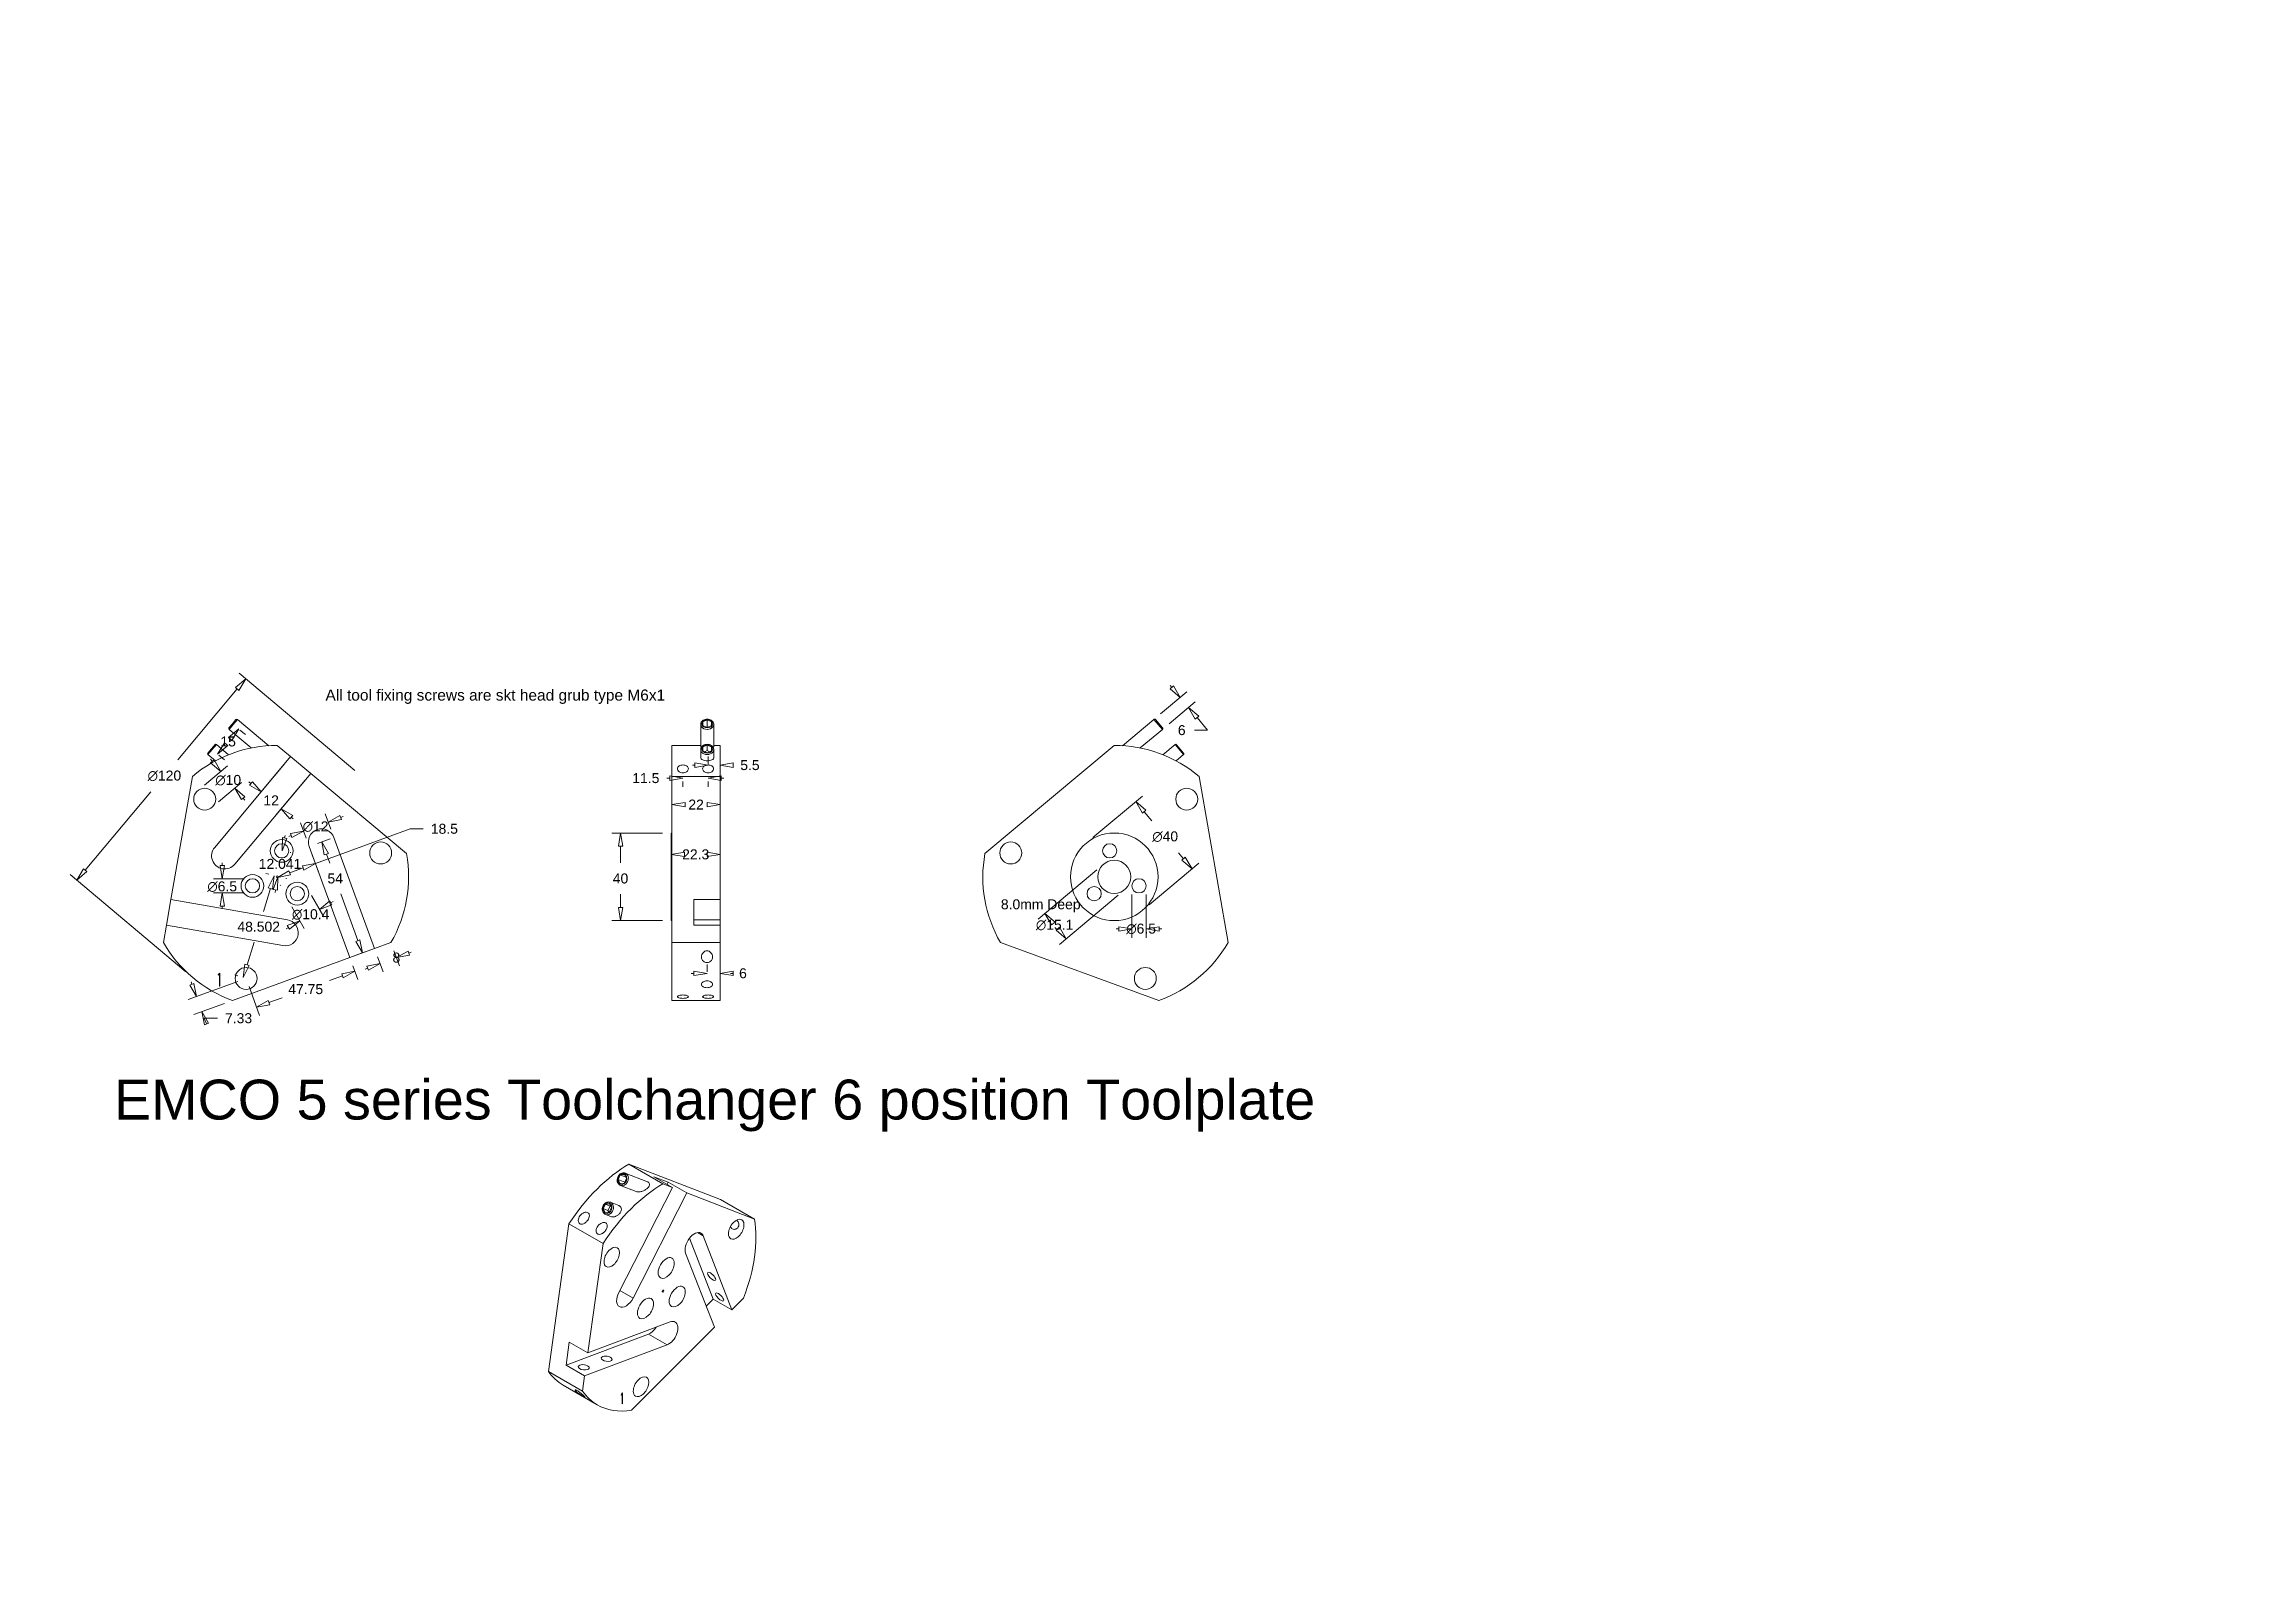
# Model space of a CAD drawing. Header units: millimetres. Extents: x 0 to 504, y 0 to 347.
import ezdxf

# ---------------------------------------------------------------- set-up
doc = ezdxf.new("R2010")
doc.units = ezdxf.units.MM
for name, color, linetype, lineweight in [('CONTINUOUS', 7, 'Continuous', 0), ('DIMENSIONS', 7, 'Continuous', 0), ('TANGENT EDGES', 7, 'Continuous', 0), ('VISIBLE', 7, 'Continuous', 0)]:
    doc.layers.add(name, color=color, linetype=linetype, lineweight=lineweight)
doc.styles.get("Standard").update_dxf_attribs({"font": 'txt', "height": 0.125})
doc.dimstyles.new('ISO-25', dxfattribs={"dimtxt": 2.5, "dimasz": 2.5, "dimexe": 1.25, "dimexo": 0.625, "dimtad": 1, "dimtxsty": 'Standard', "dimcen": 2.5, "dimadec": 0, "dimazin": 0, "dimtfac": 1, "dimtmove": 0, "dimatfit": 3, "dimfxl": 1, "dimarcsym": 0})

msp = doc.modelspace()

# ---------------------------------------------------------------- texts
at = {"layer": 'CONTINUOUS', "attachment_point": 1}
for s, insert, char_height in [('{\\fArial|b0|i0|c0|p0;\\C7;All tool fixing screws are skt head grub type M6x1}{\\fArial|b0|i0|c0|p0;\\C7;\\H0.9x;}', (64.2179, 199.3632), 2.5282407), ('{\\fArial|b0|i0|c0|p0;\\C7;8.0mm Deep}{\\fArial|b0|i0|c0|p0;\\C7;}', (218.372, 151.4739), 2.275417), ('{\\fArial|b0|i0|c0|p0;\\C7;EMCO 5 series Toolchanger 6 position Toolplate}{\\fArial|b0|i0|c0|p0;\\C7;\\H0.25x;}', (15.9469, 110.3077), 9.1016667)]:
    msp.add_mtext(s, dxfattribs=dict(at, insert=insert, char_height=char_height))

# ---------------------------------------------------------------- blocks, each defined once
blk = doc.blocks.new('D1')
at = {"layer": 'DIMENSIONS'}
for p, q in [((70.94, 180.87), (44.48, 203.07)), ((44.08, 199.49), (30.5, 183.29)), ((9.37, 158.12), (24.37, 176)), ((32.37, 134.91), (5.91, 157.11))]:
    blk.add_line(p, q, dxfattribs=at)
for points in [[(46.01, 201.78), (44.47, 199.16), (43.7, 199.81), (46.01, 201.78)], [(7.45, 155.82), (8.99, 158.44), (9.76, 157.8), (7.45, 155.82)]]:
    blk.add_lwpolyline(points, dxfattribs=at)
at = {"layer": 'DIMENSIONS', "insert": (27.44, 179.65), "char_height": 2.2754, "attachment_point": 5}
for s in ['{\\fAlibre Symbols|b0|i0|c0|p0;n}{\\fArial|b0|i0|c0|p0;120}{\\fMS Shell Dlg|b0|i0|c0|p0;\\H0.9444444x;}', '{\\fArial|b0|i0|c0|p0;}', '{\\fArial|b0|i0|c0|p0;}']:
    blk.add_mtext(s, dxfattribs=at)
blk = doc.blocks.new('D2')
at = {"layer": 'DIMENSIONS'}
for p, q in [((36.57, 177.54), (41.84, 181.96)), ((38.38, 182.98), (38, 183.44)), ((39.79, 173.71), (45.06, 178.13)), ((45.45, 174.55), (45.84, 174.09))]:
    blk.add_line(p, q, dxfattribs=at)
for points in [[(40.31, 180.68), (38, 182.66), (38.77, 183.3), (40.31, 180.68)], [(43.52, 176.85), (45.84, 174.87), (45.07, 174.23), (43.52, 176.85)]]:
    blk.add_lwpolyline(points, dxfattribs=at)
at = {"layer": 'DIMENSIONS', "insert": (42.01, 178.65), "char_height": 2.2754, "attachment_point": 5}
for s in ['{\\fAlibre Symbols|b0|i0|c0|p0;n}{\\fArial|b0|i0|c0|p0;10}{\\fMS Shell Dlg|b0|i0|c0|p0;\\H0.9444444x;}', '{\\fArial|b0|i0|c0|p0;}', '{\\fArial|b0|i0|c0|p0;}']:
    blk.add_mtext(s, dxfattribs=at)
blk = doc.blocks.new('D3')
at = {"layer": 'DIMENSIONS'}
for p, q in [((54.96, 182.51), (48.22, 174.45)), ((47.21, 177.91), (46.75, 178.29)), ((59.57, 178.66), (52.82, 170.6)), ((56.41, 170.21), (56.87, 169.82))]:
    blk.add_line(p, q, dxfattribs=at)
for points in [[(49.51, 175.98), (46.88, 177.53), (47.53, 178.29), (49.51, 175.98)], [(54.11, 172.13), (56.73, 170.59), (56.09, 169.83), (54.11, 172.13)]]:
    blk.add_lwpolyline(points, dxfattribs=at)
at = {"layer": 'DIMENSIONS', "insert": (51.81, 174.06), "char_height": 2.2754, "attachment_point": 5}
for s in ['{\\fArial|b0|i0|c0|p0;12}{\\fMS Shell Dlg|b0|i0|c0|p0;\\H0.9444444x;}', '{\\fArial|b0|i0|c0|p0;}', '{\\fArial|b0|i0|c0|p0;}']:
    blk.add_mtext(s, dxfattribs=at)
blk = doc.blocks.new('D4')
at = {"layer": 'DIMENSIONS'}
for p, q in [((54.88, 165.47), (54.98, 166.06)), ((56.19, 162.19), (56.33, 162.17)), ((55.15, 156.26), (55.29, 156.24)), ((52.8, 153.63), (52.7, 153.04))]:
    blk.add_line(p, q, dxfattribs=at)
for points in [[(54.36, 162.51), (54.38, 165.55), (55.37, 165.38), (54.36, 162.51)], [(53.32, 156.58), (53.29, 153.54), (52.31, 153.71), (53.32, 156.58)]]:
    blk.add_lwpolyline(points, dxfattribs=at)
at = {"layer": 'DIMENSIONS', "insert": (53.84, 159.55), "char_height": 2.2754, "attachment_point": 5}
for s in ['{\\fArial|b0|i0|c0|p0;12.041}{\\fMS Shell Dlg|b0|i0|c0|p0;\\H0.9444444x;}', '{\\fArial|b0|i0|c0|p0;}', '{\\fArial|b0|i0|c0|p0;}']:
    blk.add_mtext(s, dxfattribs=at)
blk = doc.blocks.new('D5')
at = {"layer": 'DIMENSIONS'}
for p, q in [((70.46, 136.29), (71.6, 133.17)), ((46.78, 131.54), (49.18, 124.97)), ((68.1, 134.02), (65.11, 132.93)), ((51.31, 127.88), (54.3, 128.97))]:
    blk.add_line(p, q, dxfattribs=at)
for points in [[(70.92, 135.05), (68.27, 133.55), (67.93, 134.49), (70.92, 135.05)], [(48.49, 126.85), (51.14, 128.35), (51.48, 127.41), (48.49, 126.85)]]:
    blk.add_lwpolyline(points, dxfattribs=at)
at = {"layer": 'DIMENSIONS', "insert": (59.7, 130.95), "char_height": 2.2754, "attachment_point": 5}
for s in ['{\\fArial|b0|i0|c0|p0;47.75}{\\fMS Shell Dlg|b0|i0|c0|p0;\\H0.9444444x;}', '{\\fArial|b0|i0|c0|p0;}', '{\\fArial|b0|i0|c0|p0;}']:
    blk.add_mtext(s, dxfattribs=at)
blk = doc.blocks.new('D6')
at = {"layer": 'DIMENSIONS'}
for p, q in [((44.21, 132.73), (32.87, 128.58)), ((33.72, 132.09), (33.52, 132.65)), ((41.13, 127.7), (34.13, 125.14)), ((36.56, 124.32), (39.56, 124.32)), ((37.04, 123.01), (36.56, 124.32))]:
    blk.add_line(p, q, dxfattribs=at)
for points in [[(34.75, 129.27), (33.25, 131.91), (34.19, 132.26), (34.75, 129.27)], [(36.01, 125.83), (37.51, 123.18), (36.57, 122.84), (36.01, 125.83)]]:
    blk.add_lwpolyline(points, dxfattribs=at)
at = {"layer": 'DIMENSIONS', "insert": (44.38, 124.32), "char_height": 2.2754, "attachment_point": 5}
for s in ['{\\fArial|b0|i0|c0|p0;7.33}{\\fMS Shell Dlg|b0|i0|c0|p0;\\H0.9444444x;}', '{\\fArial|b0|i0|c0|p0;}', '{\\fArial|b0|i0|c0|p0;}']:
    blk.add_mtext(s, dxfattribs=at)
blk = doc.blocks.new('D7')
at = {"layer": 'DIMENSIONS'}
for p, q in [((76.1, 138.35), (77.35, 134.91)), ((79.85, 139.73), (81.11, 136.29)), ((83.24, 139.2), (83.8, 139.4)), ((73.85, 135.76), (73.28, 135.56))]:
    blk.add_line(p, q, dxfattribs=at)
for points in [[(76.67, 136.79), (74.02, 135.29), (73.68, 136.23), (76.67, 136.79)], [(80.42, 138.17), (83.07, 139.67), (83.41, 138.73), (80.42, 138.17)]]:
    blk.add_lwpolyline(points, dxfattribs=at)
at = {"layer": 'DIMENSIONS', "insert": (80.39, 138.15), "char_height": 2.2754, "attachment_point": 5}
for s in ['{\\fArial|b0|i0|c0|p0;8}{\\fMS Shell Dlg|b0|i0|c0|p0;\\H0.9444444x;}', '{\\fArial|b0|i0|c0|p0;}', '{\\fArial|b0|i0|c0|p0;}']:
    blk.add_mtext(s, dxfattribs=at)
blk = doc.blocks.new('D8')
at = {"layer": 'DIMENSIONS'}
for p, q in [((59.82, 165.41), (58.53, 168.94)), ((65.45, 167.46), (64.17, 170.99)), ((67.67, 170.14), (68.24, 170.35)), ((56.4, 166.04), (55.83, 165.83))]:
    blk.add_line(p, q, dxfattribs=at)
for points in [[(59.22, 167.06), (56.57, 165.57), (56.23, 166.51), (59.22, 167.06)], [(64.85, 169.12), (67.5, 170.61), (67.84, 169.67), (64.85, 169.12)]]:
    blk.add_lwpolyline(points, dxfattribs=at)
at = {"layer": 'DIMENSIONS', "insert": (61.95, 168.06), "char_height": 2.2754, "attachment_point": 5}
for s in ['{\\fAlibre Symbols|b0|i0|c0|p0;n}{\\fArial|b0|i0|c0|p0;12}{\\fMS Shell Dlg|b0|i0|c0|p0;\\H0.9444444x;}', '{\\fArial|b0|i0|c0|p0;}', '{\\fArial|b0|i0|c0|p0;}']:
    blk.add_mtext(s, dxfattribs=at)
blk = doc.blocks.new('D9')
at = {"layer": 'DIMENSIONS'}
for p, q in [((62.38, 164.22), (65.26, 165.27)), ((64.41, 161.76), (65.17, 159.69)), ((71.62, 142.04), (67.7, 152.76)), ((73.53, 139.54), (70.77, 138.54))]:
    blk.add_line(p, q, dxfattribs=at)
for points in [[(63.38, 164.58), (64.88, 161.93), (63.94, 161.59), (63.38, 164.58)], [(72.65, 139.22), (71.15, 141.87), (72.09, 142.21), (72.65, 139.22)]]:
    blk.add_lwpolyline(points, dxfattribs=at)
at = {"layer": 'DIMENSIONS', "insert": (66.43, 156.22), "char_height": 2.2754, "attachment_point": 5}
for s in ['{\\fArial|b0|i0|c0|p0;54}{\\fMS Shell Dlg|b0|i0|c0|p0;\\H0.9444444x;}', '{\\fArial|b0|i0|c0|p0;}', '{\\fArial|b0|i0|c0|p0;}']:
    blk.add_mtext(s, dxfattribs=at)
blk = doc.blocks.new('D10')
at = {"layer": 'DIMENSIONS'}
for p, q in [((40.64, 159.17), (40.64, 159.77)), ((45.54, 156.17), (38.64, 156.17)), ((45.54, 152.92), (38.64, 152.92)), ((40.64, 149.92), (40.64, 149.32))]:
    blk.add_line(p, q, dxfattribs=at)
for points in [[(40.64, 156.17), (40.14, 159.17), (41.14, 159.17), (40.64, 156.17)], [(40.64, 152.92), (41.14, 149.92), (40.14, 149.92), (40.64, 152.92)]]:
    blk.add_lwpolyline(points, dxfattribs=at)
at = {"layer": 'DIMENSIONS', "insert": (40.64, 154.35), "char_height": 2.2754, "attachment_point": 5}
for s in ['{\\fAlibre Symbols|b0|i0|c0|p0;n}{\\fArial|b0|i0|c0|p0;6.5}{\\fMS Shell Dlg|b0|i0|c0|p0;\\H0.9444444x;}', '{\\fArial|b0|i0|c0|p0;}', '{\\fArial|b0|i0|c0|p0;}']:
    blk.add_mtext(s, dxfattribs=at)
blk = doc.blocks.new('D11')
at = {"layer": 'DIMENSIONS'}
for p, q in [((61.03, 152.32), (63.85, 147.44)), ((56.53, 149.72), (59.35, 144.84)), ((65.45, 150.67), (65.97, 150.97)), ((55.75, 145.07), (55.23, 144.77))]:
    blk.add_line(p, q, dxfattribs=at)
for points in [[(58.35, 146.57), (56, 144.63), (55.5, 145.5), (58.35, 146.57)], [(62.85, 149.17), (65.2, 151.1), (65.7, 150.23), (62.85, 149.17)]]:
    blk.add_lwpolyline(points, dxfattribs=at)
at = {"layer": 'DIMENSIONS', "insert": (60.83, 148), "char_height": 2.2754, "attachment_point": 5}
for s in ['{\\fAlibre Symbols|b0|i0|c0|p0;n}{\\fArial|b0|i0|c0|p0;10.4}{\\fMS Shell Dlg|b0|i0|c0|p0;\\H0.9444444x;}', '{\\fArial|b0|i0|c0|p0;}', '{\\fArial|b0|i0|c0|p0;}']:
    blk.add_mtext(s, dxfattribs=at)
blk = doc.blocks.new('D12')
at = {"layer": 'DIMENSIONS'}
for p, q in [((61.92, 159.66), (83.53, 167.56)), ((83.53, 167.56), (86.53, 167.56)), ((61.19, 161.65), (62.6, 157.78)), ((56.05, 157.51), (59.1, 158.63)), ((53.87, 154.73), (53.92, 154.6))]:
    blk.add_line(p, q, dxfattribs=at)
for points in [[(53.23, 156.48), (55.88, 157.98), (56.22, 157.04), (53.23, 156.48)], [(61.92, 159.66), (59.27, 158.16), (58.93, 159.1), (61.92, 159.66)]]:
    blk.add_lwpolyline(points, dxfattribs=at)
at = {"layer": 'DIMENSIONS', "insert": (91.35, 167.56), "char_height": 2.2754, "attachment_point": 5}
for s in ['{\\fArial|b0|i0|c0|p0;18.5}{\\fMS Shell Dlg|b0|i0|c0|p0;\\H0.9444444x;}', '{\\fArial|b0|i0|c0|p0;}', '{\\fArial|b0|i0|c0|p0;}']:
    blk.add_mtext(s, dxfattribs=at)
blk = doc.blocks.new('D13')
at = {"layer": 'DIMENSIONS'}
for p, q in [((51.27, 157.19), (50.6, 157.39)), ((51.64, 153.94), (50.04, 148.71)), ((46.3, 136.49), (47.9, 141.71)), ((44.18, 134), (43.51, 134.2))]:
    blk.add_line(p, q, dxfattribs=at)
for points in [[(52.51, 156.81), (52.12, 153.79), (51.16, 154.09), (52.51, 156.81)], [(45.42, 133.62), (45.82, 136.63), (46.78, 136.34), (45.42, 133.62)]]:
    blk.add_lwpolyline(points, dxfattribs=at)
at = {"layer": 'DIMENSIONS', "insert": (48.97, 145.21), "char_height": 2.2754, "attachment_point": 5}
for s in ['{\\fArial|b0|i0|c0|p0;48.502}{\\fMS Shell Dlg|b0|i0|c0|p0;\\H0.9444444x;}', '{\\fArial|b0|i0|c0|p0;}', '{\\fArial|b0|i0|c0|p0;}']:
    blk.add_mtext(s, dxfattribs=at)
blk = doc.blocks.new('D14')
at = {"layer": 'DIMENSIONS'}
for p, q in [((41.52, 186.91), (41.52, 186.91)), ((42.48, 188.06), (42.48, 188.06)), ((44.7, 190.11), (45.94, 189.08)), ((39.89, 184.36), (41.13, 183.33))]:
    blk.add_line(p, q, dxfattribs=at)
for points in [[(39.59, 184.61), (41.13, 187.23), (41.9, 186.59), (39.59, 184.61)], [(44.4, 190.37), (42.86, 187.74), (42.1, 188.38), (44.4, 190.37)]]:
    blk.add_lwpolyline(points, dxfattribs=at)
at = {"layer": 'DIMENSIONS', "insert": (42, 187.49), "char_height": 2.2754, "attachment_point": 5}
for s in ['{\\fArial|b0|i0|c0|p0;15}{\\fMS Shell Dlg|b0|i0|c0|p0;\\H0.9444444x;}', '{\\fArial|b0|i0|c0|p0;}', '{\\fArial|b0|i0|c0|p0;}']:
    blk.add_mtext(s, dxfattribs=at)
blk = doc.blocks.new('D15')
at = {"layer": 'DIMENSIONS'}
for p, q in [((141.15, 166.6), (129.56, 166.6)), ((131.56, 163.6), (131.56, 159.81)), ((131.56, 149.6), (131.56, 152.64)), ((141.15, 146.6), (129.56, 146.6))]:
    blk.add_line(p, q, dxfattribs=at)
for points in [[(131.56, 166.6), (132.06, 163.6), (131.06, 163.6), (131.56, 166.6)], [(131.56, 146.6), (131.06, 149.6), (132.06, 149.6), (131.56, 146.6)]]:
    blk.add_lwpolyline(points, dxfattribs=at)
at = {"layer": 'DIMENSIONS', "insert": (131.56, 156.22), "char_height": 2.2754, "attachment_point": 5}
for s in ['{\\fArial|b0|i0|c0|p0;40}{\\fMS Shell Dlg|b0|i0|c0|p0;\\H0.9444444x;}', '{\\fArial|b0|i0|c0|p0;}', '{\\fArial|b0|i0|c0|p0;}']:
    blk.add_mtext(s, dxfattribs=at)
blk = doc.blocks.new('D16')
at = {"layer": 'DIMENSIONS'}
for p, q in [((143.15, 164.6), (143.15, 159.72)), ((146.15, 161.72), (146.15, 161.72)), ((151.3, 161.72), (151.3, 161.72)), ((154.3, 153.45), (154.3, 163.72))]:
    blk.add_line(p, q, dxfattribs=at)
for points in [[(143.15, 161.72), (146.15, 162.22), (146.15, 161.22), (143.15, 161.72)], [(154.3, 161.72), (151.3, 161.22), (151.3, 162.22), (154.3, 161.72)]]:
    blk.add_lwpolyline(points, dxfattribs=at)
at = {"layer": 'DIMENSIONS', "insert": (148.72, 161.72), "char_height": 2.2754, "attachment_point": 5}
for s in ['{\\fArial|b0|i0|c0|p0;22.3}{\\fMS Shell Dlg|b0|i0|c0|p0;\\H0.9444444x;}', '{\\fArial|b0|i0|c0|p0;}', '{\\fArial|b0|i0|c0|p0;}']:
    blk.add_mtext(s, dxfattribs=at)
blk = doc.blocks.new('D17')
at = {"layer": 'DIMENSIONS'}
for p, q in [((143.3, 177.53), (143.3, 171.1)), ((154.3, 177.53), (154.3, 171.1)), ((146.3, 173.1), (146.3, 173.1)), ((151.3, 173.1), (151.3, 173.1))]:
    blk.add_line(p, q, dxfattribs=at)
for points in [[(143.3, 173.1), (146.3, 173.6), (146.3, 172.6), (143.3, 173.1)], [(154.3, 173.1), (151.3, 172.6), (151.3, 173.6), (154.3, 173.1)]]:
    blk.add_lwpolyline(points, dxfattribs=at)
at = {"layer": 'DIMENSIONS', "insert": (148.8, 173.1), "char_height": 2.2754, "attachment_point": 5}
for s in ['{\\fArial|b0|i0|c0|p0;22}{\\fMS Shell Dlg|b0|i0|c0|p0;\\H0.9444444x;}', '{\\fArial|b0|i0|c0|p0;}', '{\\fArial|b0|i0|c0|p0;}']:
    blk.add_mtext(s, dxfattribs=at)
blk = doc.blocks.new('D18')
at = {"layer": 'DIMENSIONS'}
for p, q in [((148.55, 182.1), (147.95, 182.1)), ((151.55, 182.35), (151.55, 184.1)), ((154.3, 181.53), (154.3, 184.1)), ((157.16, 182.1), (157.16, 182.1)), ((157.3, 182.1), (157.16, 182.1))]:
    blk.add_line(p, q, dxfattribs=at)
for points in [[(151.55, 182.1), (148.55, 181.6), (148.55, 182.6), (151.55, 182.1)], [(154.3, 182.1), (157.3, 182.6), (157.3, 181.6), (154.3, 182.1)]]:
    blk.add_lwpolyline(points, dxfattribs=at)
at = {"layer": 'DIMENSIONS', "insert": (161.1, 182.1), "char_height": 2.2754, "attachment_point": 5}
for s in ['{\\fArial|b0|i0|c0|p0;5.5}{\\fMS Shell Dlg|b0|i0|c0|p0;\\H0.9444444x;}', '{\\fArial|b0|i0|c0|p0;}', '{\\fArial|b0|i0|c0|p0;}']:
    blk.add_mtext(s, dxfattribs=at)
blk = doc.blocks.new('D19')
at = {"layer": 'DIMENSIONS'}
for p, q in [((142.16, 179.13), (142.16, 179.13)), ((142.8, 179.13), (142.16, 179.13)), ((145.8, 178.35), (145.8, 177.13)), ((151.55, 178.35), (151.55, 177.13)), ((154.55, 179.13), (155.15, 179.13))]:
    blk.add_line(p, q, dxfattribs=at)
for points in [[(145.8, 179.13), (142.8, 178.63), (142.8, 179.63), (145.8, 179.13)], [(151.55, 179.13), (154.55, 179.63), (154.55, 178.63), (151.55, 179.13)]]:
    blk.add_lwpolyline(points, dxfattribs=at)
at = {"layer": 'DIMENSIONS', "insert": (137.34, 179.13), "char_height": 2.2754, "attachment_point": 5}
for s in ['{\\fArial|b0|i0|c0|p0;11.5}{\\fMS Shell Dlg|b0|i0|c0|p0;\\H0.9444444x;}', '{\\fArial|b0|i0|c0|p0;}', '{\\fArial|b0|i0|c0|p0;}']:
    blk.add_mtext(s, dxfattribs=at)
blk = doc.blocks.new('D20')
at = {"layer": 'DIMENSIONS'}
for p, q in [((151.3, 134.89), (151.3, 136.57)), ((154.3, 130.38), (154.3, 136.57)), ((148.3, 134.57), (147.7, 134.57)), ((156.62, 134.57), (156.62, 134.57)), ((157.3, 134.57), (156.62, 134.57))]:
    blk.add_line(p, q, dxfattribs=at)
for points in [[(151.3, 134.57), (148.3, 134.07), (148.3, 135.07), (151.3, 134.57)], [(154.3, 134.57), (157.3, 135.07), (157.3, 134.07), (154.3, 134.57)]]:
    blk.add_lwpolyline(points, dxfattribs=at)
at = {"layer": 'DIMENSIONS', "insert": (159.5, 134.57), "char_height": 2.2754, "attachment_point": 5}
for s in ['{\\fArial|b0|i0|c0|p0;6}{\\fMS Shell Dlg|b0|i0|c0|p0;\\H0.9444444x;}', '{\\fArial|b0|i0|c0|p0;}', '{\\fArial|b0|i0|c0|p0;}']:
    blk.add_mtext(s, dxfattribs=at)
blk = doc.blocks.new('D21')
at = {"layer": 'DIMENSIONS'}
for p, q in [((239.36, 165.55), (250.69, 175.05)), ((251.08, 171.47), (252.8, 169.42)), ((260.08, 160.75), (258.93, 162.12)), ((252.22, 150.23), (263.54, 159.73))]:
    blk.add_line(p, q, dxfattribs=at)
for points in [[(249.15, 173.77), (251.47, 171.79), (250.7, 171.15), (249.15, 173.77)], [(262.01, 158.45), (259.7, 160.42), (260.46, 161.07), (262.01, 158.45)]]:
    blk.add_lwpolyline(points, dxfattribs=at)
at = {"layer": 'DIMENSIONS', "insert": (255.87, 165.77), "char_height": 2.2754, "attachment_point": 5}
for s in ['{\\fAlibre Symbols|b0|i0|c0|p0;n}{\\fArial|b0|i0|c0|p0;40}{\\fMS Shell Dlg|b0|i0|c0|p0;\\H0.9444444x;}', '{\\fArial|b0|i0|c0|p0;}', '{\\fArial|b0|i0|c0|p0;}']:
    blk.add_mtext(s, dxfattribs=at)
blk = doc.blocks.new('D22')
at = {"layer": 'DIMENSIONS'}
for p, q in [((240.3, 158.21), (226.88, 146.96)), ((245.15, 152.43), (231.74, 141.17)), ((230.34, 145.94), (230.34, 145.94)), ((231.34, 144.76), (231.34, 144.76))]:
    blk.add_line(p, q, dxfattribs=at)
for points in [[(228.42, 148.24), (230.73, 146.26), (229.96, 145.62), (228.42, 148.24)], [(233.27, 142.46), (230.96, 144.43), (231.72, 145.08), (233.27, 142.46)]]:
    blk.add_lwpolyline(points, dxfattribs=at)
at = {"layer": 'DIMENSIONS', "insert": (230.64, 145.59), "char_height": 2.2754, "attachment_point": 5}
for s in ['{\\fAlibre Symbols|b0|i0|c0|p0;n}{\\fArial|b0|i0|c0|p0;15.1}{\\fMS Shell Dlg|b0|i0|c0|p0;\\H0.9444444x;}', '{\\fArial|b0|i0|c0|p0;}', '{\\fArial|b0|i0|c0|p0;}']:
    blk.add_mtext(s, dxfattribs=at)
blk = doc.blocks.new('D23')
at = {"layer": 'DIMENSIONS'}
for p, q in [((248.27, 152.55), (248.27, 142.71)), ((251.52, 152.55), (251.52, 142.71)), ((245.27, 144.71), (244.67, 144.71)), ((254.52, 144.71), (255.12, 144.71))]:
    blk.add_line(p, q, dxfattribs=at)
for points in [[(248.27, 144.71), (245.27, 144.21), (245.27, 145.21), (248.27, 144.71)], [(251.52, 144.71), (254.52, 145.21), (254.52, 144.21), (251.52, 144.71)]]:
    blk.add_lwpolyline(points, dxfattribs=at)
at = {"layer": 'DIMENSIONS', "insert": (250.38, 144.71), "char_height": 2.2754, "attachment_point": 5}
for s in ['{\\fAlibre Symbols|b0|i0|c0|p0;n}{\\fArial|b0|i0|c0|p0;6.5}{\\fMS Shell Dlg|b0|i0|c0|p0;\\H0.9444444x;}', '{\\fArial|b0|i0|c0|p0;}', '{\\fArial|b0|i0|c0|p0;}']:
    blk.add_mtext(s, dxfattribs=at)
blk = doc.blocks.new('D24')
at = {"layer": 'DIMENSIONS'}
for p, q in [((254.84, 193.83), (260.82, 198.83)), ((256.77, 191.53), (262.74, 196.53)), ((257.36, 199.85), (256.98, 200.31)), ((263.14, 192.95), (265.53, 190.08)), ((265.53, 190.08), (262.53, 190.08))]:
    blk.add_line(p, q, dxfattribs=at)
for points in [[(259.29, 197.55), (256.98, 199.53), (257.74, 200.17), (259.29, 197.55)], [(261.21, 195.25), (263.52, 193.27), (262.75, 192.63), (261.21, 195.25)]]:
    blk.add_lwpolyline(points, dxfattribs=at)
at = {"layer": 'DIMENSIONS', "insert": (259.65, 190.08), "char_height": 2.2754, "attachment_point": 5}
for s in ['{\\fArial|b0|i0|c0|p0;6}{\\fMS Shell Dlg|b0|i0|c0|p0;\\H0.9444444x;}', '{\\fArial|b0|i0|c0|p0;}', '{\\fArial|b0|i0|c0|p0;}']:
    blk.add_mtext(s, dxfattribs=at)

# ---------------------------------------------------------------- dimensions: what is measured, and where the dimension line sits
at = {"layer": 'DIMENSIONS'}
for p1, p2, angle, picture, middle, turn in [((255.2333, 190.2472), (253.3083, 192.5481), 129.916211, 'D24', (503.9037, 346.6881), 129.916211), ((38.3572, 185.6453), (43.1697, 191.3977), 50.083789, 'D14', (95.1826, 344.0932), 50.083789), ((151.5453, 180.3451), (145.7953, 180.3451), 180, 'D19', (291.6328, 335.7348), 180), ((56.2473, 184.0423), (60.8492, 180.1923), 140.083789, 'D3', (104.9923, 330.6641), 140.083789), ((53.1849, 156.6043), (60.5021, 163.5285), 200.083789, 'D12', (144.5392, 324.1638), 200.083789), ((154.2953, 151.4549), (143.1453, 166.6043), 180, 'D16', (303.0155, 318.3274), 180), ((53.1849, 156.6043), (54.225, 162.5341), 80.051897, 'D4', (107.0222, 316.1503), 80.051897), ((143.1453, 166.6043), (143.1453, 146.6043), 270, 'D15', (285.851, 312.8277), 270), ((75.4089, 140.2307), (60.5021, 163.5285), 290.083789, 'D9', (119.6199, 312.8255), 290.083789), ((53.1849, 156.6043), (46.0921, 133.414), 252.993469, 'D13', (102.1531, 301.8185), 252.993469), ((79.1657, 141.6043), (75.4089, 140.2307), 200.083789, 'D7', (133.5747, 294.759), 200.083789), ((69.7738, 138.1704), (46.0921, 133.414), 200.083789, 'D5', (112.8888, 287.5528), 200.083789), ((46.0921, 133.414), (43.0068, 128.3836), 290.083789, 'D6', (97.5663, 280.9288), 290.083789)]:
    dim = msp.add_linear_dim(base=(0, 0), p1=p1, p2=p2, angle=angle, dimstyle='ISO-25', override={"dimtxt": 2.275417, "dimtad": 0, "dimdec": 3, "dimzin": 0, "dimse1": 0, "dimse2": 0, "dimsd1": 0, "dimsd2": 0, "dimadec": 3, "dimazin": 0, "dimtol": 0, "dimlim": 0, "dimtp": 0.005, "dimtm": 0.002, "dimtdec": 3}, dxfattribs=at)
    dim.commit()
    dim.dimension.update_dxf_attribs({"geometry": picture, "text_midpoint": middle, "text_rotation": turn})
for p1, p2, picture, middle in [((151.5453, 180.3451), (154.2953, 179.5291), 'D18', (315.3993, 338.7056)), ((33.9013, 133.623), (72.4686, 179.5856), 'D1', (80.6211, 336.2497)), ((35.041, 176.2572), (38.2549, 172.427), 'D2', (95.1989, 335.2529)), ((143.2953, 179.5291), (154.2953, 179.5291), 'D17', (303.0905, 329.7063)), ((60.5006, 163.5326), (66.1388, 165.5848), 'D8', (115.1344, 324.6622)), ((237.8277, 164.2647), (250.6834, 148.9439), 'D21', (500.1212, 322.3742)), ((47.5432035045, 152.920083471), (47.5432035045, 156.170083471), 'D10', (93.8283765859, 310.9565908712)), ((60.0309, 154.0563), (55.5276, 151.4563), 'D11', (114.013, 304.6022)), ((246.6821, 153.7125), (241.829, 159.4961), 'D22', (474.8966, 302.1945)), ((251.5223, 154.5451), (248.2723, 154.5451), 'D23', (494.6376, 301.3171)), ((151.2953, 132.8852), (154.2953, 128.3836), 'D20', (313.7973, 291.1729))]:
    dim = msp.add_linear_dim(base=(0, 0), p1=p1, p2=p2, dimstyle='ISO-25', override={"dimtxt": 2.275417, "dimtad": 0, "dimdec": 3, "dimzin": 0, "dimse1": 0, "dimse2": 0, "dimsd1": 0, "dimsd2": 0, "dimadec": 3, "dimazin": 0, "dimtol": 0, "dimlim": 0, "dimtp": 0.005, "dimtm": 0.002, "dimtdec": 3}, dxfattribs=at)
    dim.commit()
    dim.dimension.update_dxf_attribs({"geometry": picture, "text_midpoint": middle})

# ---------------------------------------------------------------- linework, layer by layer
at = {"layer": 'TANGENT EDGES'}
for p, q in [((43.1697, 191.3977), (44.1322, 192.5481)), ((255.2333, 190.2472), (253.3083, 192.5481)), ((38.3572, 185.6453), (39.3197, 186.7958)), ((43.1697, 191.3977), (42.2072, 190.2472)), ((260.0458, 184.4948), (258.1208, 186.7958)), ((38.3572, 185.6453), (37.3947, 184.4948)), ((154.2953, 146.8053), (148.2953, 146.8053)), ((150.4089, 74.6722), (149.145, 75.4019)), ((134.419, 60.4556), (131.4072, 62.1945)), ((142.1727, 49.7546), (137.9301, 52.2041))]:
    msp.add_line(p, q, dxfattribs=at)
for centre, major_axis, ratio in [((151.3575, 191.5581), (-1.25, 0), 0.76698363), ((151.3575, 185.8057), (-1.25, 0), 0.76698363), ((131.9555, 87.6206), (0.4529, 1.1651), 0.81328463), ((128.5525, 80.9591), (0.4529, 1.1651), 0.81328463)]:
    msp.add_ellipse(centre, major_axis=major_axis, ratio=ratio, dxfattribs=at)
for centre, major_axis, ratio, start_param, end_param in [((151.3575, 191.3977), (1.5, 0), 0.76698363, 3.14159265, 6.28318531), ((151.3575, 185.6453), (1.5, 0), 0.76698363, 3.14159265, 6.28318531), ((132.091, 87.5679), (0.5434, 1.3981), 0.81328463, 3.14159265, 4.58772191), ((132.091, 87.5679), (0.5434, 1.3981), 0.81328463, 4.58772191, 6.28318531), ((128.6881, 80.9064), (0.5434, 1.3981), 0.81328463, 4.58772191, 6.28318531), ((128.6881, 80.9064), (0.5434, 1.3981), 0.81328463, 3.14159265, 4.58772191), ((141.0734, 62.1506), (0.125, 0.2165), 0.57735027, 3.92699082, 5.49778714)]:
    msp.add_ellipse(centre, major_axis=major_axis, ratio=ratio, start_param=start_param, end_param=end_param, dxfattribs=at)
at = {"layer": 'VISIBLE'}
for p, q in [((42.1759, 190.5993), (42.978, 191.5581)), ((42.978, 191.5581), (43.7801, 192.5168)), ((44.1322, 192.5481), (51.3072, 186.5455)), ((150.3575, 192.0009), (151.3575, 192.4437)), ((150.3575, 191.1153), (150.3575, 192.0009)), ((151.3575, 192.4437), (152.3575, 192.0009)), ((151.3575, 192.4437), (151.3575, 190.6724)), ((152.3575, 192.0009), (152.3575, 191.1153)), ((253.3083, 192.5481), (246.1333, 186.5455)), ((253.6604, 192.5168), (255.2646, 190.5993)), ((38.1655, 185.8057), (38.9676, 186.7644)), ((39.3197, 186.7958), (42.0907, 184.4775)), ((42.2072, 190.2472), (47.2663, 186.0147)), ((53.1849, 186.6043), (56.2473, 184.0423)), ((149.8575, 186.6043), (143.2953, 186.6043)), ((143.2953, 186.6043), (143.2953, 179.5291)), ((149.8575, 191.3977), (149.8575, 186.3404)), ((151.3575, 190.6724), (150.3575, 191.1153)), ((150.3575, 186.2485), (151.3575, 186.6913)), ((152.3575, 191.1153), (151.3575, 190.6724)), ((151.3575, 186.6913), (151.3575, 185.408)), ((151.3575, 186.6913), (152.3575, 186.2485)), ((152.8575, 191.3977), (152.8575, 186.3404)), ((154.2953, 186.6043), (152.8575, 186.6043)), ((154.2953, 186.6043), (154.2953, 179.5291)), ((214.7267, 161.9001), (244.2556, 186.6043)), ((255.2333, 190.2472), (250.1742, 186.0147)), ((258.1208, 186.7958), (255.3498, 184.4775)), ((258.4729, 186.7644), (260.0771, 184.847)), ((37.3634, 184.847), (38.1655, 185.8057)), ((37.3947, 184.4948), (39.0824, 183.0829)), ((38.9223, 163.3337), (56.2473, 184.0423)), ((56.2473, 184.0423), (60.8492, 180.1923)), ((149.8575, 185.6453), (149.8575, 183.8127)), ((150.3575, 185.3629), (150.3575, 186.2485)), ((151.3575, 184.9201), (150.3575, 185.3629)), ((151.3575, 185.408), (150.8065, 185.164)), ((151.9084, 185.164), (151.3575, 185.408)), ((152.3575, 185.3629), (151.3575, 184.9201)), ((152.3575, 186.2485), (152.3575, 185.3629)), ((152.8575, 185.6453), (152.8575, 183.8127)), ((260.0458, 184.4948), (258.3581, 183.0829)), ((28.9263, 151.4549), (33.8342, 179.5291)), ((60.8492, 180.1923), (43.5242, 159.4837)), ((60.8492, 180.1923), (82.7138, 161.9001)), ((154.2953, 179.5291), (143.2953, 179.5291)), ((143.2953, 179.5291), (143.2953, 141.6043)), ((154.2953, 151.4549), (154.2953, 179.5291)), ((263.6063, 179.5291), (270.2363, 141.6043)), ((143.1453, 156.6043), (143.1453, 166.6043)), ((143.2953, 166.6043), (143.1453, 166.6043)), ((69.7738, 138.1704), (60.5021, 163.5285)), ((66.1373, 165.5889), (75.4089, 140.2307)), ((143.1453, 146.6043), (143.1453, 156.6043)), ((27.893, 145.5445), (28.9263, 151.4549)), ((28.9263, 151.4549), (55.5229, 146.8053)), ((148.2953, 145.5445), (148.2953, 151.4549)), ((148.2953, 151.4549), (154.2953, 151.4549)), ((154.2953, 151.4549), (154.2953, 146.8053)), ((143.2953, 146.6043), (143.1453, 146.6043)), ((154.2953, 146.8053), (154.2953, 145.5445)), ((27.2042, 141.6043), (27.893, 145.5445)), ((54.4896, 140.8949), (27.893, 145.5445)), ((79.1657, 141.6043), (75.4089, 140.2307)), ((154.2953, 141.6043), (143.2953, 141.6043)), ((143.2953, 141.6043), (143.2953, 128.3836)), ((154.2953, 145.5445), (148.2953, 145.5445)), ((154.2953, 141.6043), (154.2953, 145.5445)), ((154.2953, 141.6043), (154.2953, 128.3836)), ((254.4337, 128.3836), (218.2748, 141.6043)), ((69.7738, 138.1704), (43.0068, 128.3836)), ((75.4089, 140.2307), (69.7738, 138.1704)), ((39.7237, 134.2759), (40.1306, 134.6457)), ((39.8017, 134.1901), (39.7237, 134.2759)), ((39.9898, 134.3611), (39.8017, 134.1901)), ((39.9898, 131.6457), (39.9898, 134.3611)), ((40.1306, 131.6457), (39.9898, 131.6457)), ((40.1306, 134.6457), (40.1306, 131.6457)), ((154.2953, 128.3836), (143.2953, 128.3836)), ((141.2502, 86.5435), (133.472, 91.0342)), ((154.3521, 82.9184), (133.472, 91.0342)), ((130.9864, 87.516), (131.5103, 88.5416)), ((130.9864, 87.516), (132.5143, 86.9221)), ((131.4315, 86.595), (130.9864, 87.516)), ((131.165, 61.7204), (143.4156, 85.7018)), ((132.4006, 86.6995), (131.4315, 86.595)), ((131.5103, 88.5416), (132.4794, 88.6462)), ((131.5103, 88.5416), (132.7658, 88.0537)), ((131.5476, 86.1698), (135.13, 84.7773)), ((132.9245, 87.7251), (132.4006, 86.6995)), ((132.4794, 88.6462), (132.9245, 87.7251)), ((132.6345, 88.966), (137.7013, 86.9966)), ((139.173, 88.1513), (142.427, 86.8865)), ((143.4156, 85.7018), (139.173, 88.1513)), ((141.2502, 86.5435), (143.4156, 85.7018)), ((142.1848, 86.4124), (142.427, 86.8865)), ((142.427, 86.8865), (146.6697, 84.437)), ((127.5834, 80.8545), (128.1074, 81.8801)), ((127.5834, 80.8545), (128.6681, 80.4329)), ((128.0286, 79.9335), (127.5834, 80.8545)), ((128.1074, 81.8801), (129.0764, 81.9847)), ((128.1074, 81.8801), (129.192, 81.4585)), ((129.192, 81.4585), (128.6681, 80.4329)), ((129.5216, 81.0636), (128.9977, 80.038)), ((129.0764, 81.9847), (129.5216, 81.0636)), ((129.3238, 81.4728), (129.192, 81.4585)), ((129.2315, 82.3045), (131.1875, 81.5442)), ((146.6697, 84.437), (134.419, 60.4556)), ((146.6697, 84.437), (162.1302, 78.4277)), ((162.1302, 78.4277), (154.3521, 82.9184)), ((119.789, 77.3574), (115.1008, 43.6853)), ((127.5671, 72.8667), (119.789, 77.3574)), ((128.9977, 80.038), (128.0286, 79.9335)), ((128.1447, 79.5083), (129.3406, 79.0435)), ((128.6681, 80.4329), (128.8659, 80.0238)), ((124.0967, 47.9405), (127.5671, 72.8667)), ((152.9803, 53.7697), (146.4242, 70.6894)), ((152.7223, 60.202), (147.3199, 74.1444)), ((150.4089, 74.6722), (156.9649, 57.7525)), ((152.7223, 60.202), (151.1117, 58.5921)), ((156.9649, 57.7525), (152.7223, 60.202)), ((159.6214, 60.4077), (156.9649, 57.7525)), ((119.1234, 45.1424), (137.9301, 52.2041)), ((124.0967, 47.9405), (142.9034, 55.0022)), ((152.9803, 53.7697), (134.0532, 34.8513)), ((119.1234, 45.1424), (119.8541, 50.39)), ((119.8541, 50.39), (124.0967, 47.9405)), ((142.1727, 49.7546), (123.3661, 42.6929)), ((122.879, 39.1945), (115.1008, 43.6853)), ((126.2502, 36.0678), (118.472, 40.5585)), ((123.3661, 42.6929), (119.1234, 45.1424)), ((122.879, 39.1945), (123.3661, 42.6929)), ((131.7317, 38.322), (132.0193, 38.79)), ((131.7868, 38.2838), (131.7317, 38.322)), ((131.9198, 38.5002), (131.7868, 38.2838)), ((131.9198, 38.5002), (131.8618, 38.5337)), ((131.9198, 36.2831), (131.9198, 38.5002)), ((132.0193, 36.3406), (131.9198, 36.398)), ((132.0193, 36.3406), (131.9198, 36.2831)), ((132.0193, 38.79), (132.0193, 36.3406))]:
    msp.add_line(p, q, dxfattribs=at)
for centre, radius in [((36.648, 174.3421), 2.5), ((260.7925, 174.3421), 2.5), ((244.2556, 156.6043), 10), ((54.225, 162.5341), 2.6), ((54.225, 162.5341), 1.625), ((76.8148, 162.0568), 2.5), ((220.6257, 162.0568), 2.5), ((243.2155, 162.5341), 1.625), ((47.5432, 154.5451), 2.6), ((53.1849, 156.6043), 0.25), ((244.2556, 156.6043), 3.775), ((47.5432, 154.5451), 1.625), ((57.7792, 152.7563), 2.6), ((57.7792, 152.7563), 1.625), ((239.6613, 152.7563), 1.625), ((249.8973, 154.5451), 1.625), ((46.0921, 133.414), 2.5), ((251.3484, 133.414), 2.5)]:
    msp.add_circle(centre, radius, dxfattribs=at)
for centre, radius, start, end in [((43.9718, 192.3564), 0.25, 50.083789, 140.083789), ((253.4687, 192.3564), 0.25, 39.916211, 129.916211), ((53.1849, 156.6043), 30, 90, 130.167578), ((39.1593, 186.604), 0.25, 50.083789, 140.083789), ((42.3676, 190.4389), 0.25, 140.083789, 230.083789), ((244.2556, 156.6043), 30, 49.832422, 90), ((255.0728, 190.4389), 0.25, 309.916211, 39.916211), ((258.2812, 186.604), 0.25, 39.916211, 129.916211), ((37.5551, 184.6865), 0.25, 140.083789, 230.083789), ((259.8853, 184.6865), 0.25, 309.916211, 39.916211), ((63.3197, 164.5587), 3, 20.083789, 200.083789), ((41.2233, 161.4087), 3, 140.083789, 320.083789), ((53.1849, 156.6043), 30, 330, 10.167578), ((244.2556, 156.6043), 30, 169.832422, 210), ((55.0063, 143.8501), 3, 260.083789, 80.083789), ((53.1849, 156.6043), 30, 210, 250.167578), ((244.2556, 156.6043), 30, 289.832422, 330)]:
    msp.add_arc(centre, radius, start, end, dxfattribs=at)
for centre, major_axis, ratio, start_param, end_param in [((133.472, 66.5393), (-15, -25.9808), 0.57735027, -2.35619449, -1.65513801), ((141.2502, 62.0486), (-15, -25.9808), 0.57735027, -2.35619449, -1.65513801), ((148.4166, 72.6808), (-1.5, -2.5981), 0.57735027, -3.14159265, -0.43486992), ((157.959, 76.1474), (-1.25, -2.1651), 0.57735027, -3.14159265, -0.78539816), ((157.959, 76.1474), (1.25, 2.1651), 0.57735027, 3.14159265, 6.28318531), ((141.2502, 62.0486), (15, 25.9808), 0.57735027, 4.97418837, 5.67524485), ((129.5568, 69.7802), (-1.25, -2.1651), 0.57735027, -3.14159265, -0.78539816), ((129.5568, 69.7802), (1.25, 2.1651), 0.57735027, 3.14159265, 6.28318531), ((148.4166, 72.6808), (-1.5, -2.5981), 0.57735027, -3.57646258, -3.14159265), ((157.959, 76.1474), (-1.25, -2.1651), 0.57735027, -0.78539816, 0), ((129.5568, 69.7802), (-1.25, -2.1651), 0.57735027, -0.78539816, 0), ((141.9856, 67.3148), (-1.3, -2.2517), 0.57735027, -3.14159265, 0), ((141.9856, 67.3148), (1.3, 2.2517), 0.57735027, 3.14159265, 5.49778714), ((141.9856, 67.3148), (1.3, 2.2517), 0.57735027, -0.78539816, 0), ((152.3547, 65.4005), (0.8837, -0.8841), 0.34398383, -3.14159265, 0), ((152.3547, 65.4005), (-0.8837, 0.8841), 0.34398383, 3.80381695, 6.28318531), ((132.792, 61.088), (-1.5, -2.5981), 0.57735027, -1.48206747, 0), ((137.2609, 58.064), (-1.3, -2.2517), 0.57735027, -3.14159265, 0), ((141.2502, 62.0486), (-0.125, -0.2165), 0.57735027, -3.14159265, 0), ((141.2502, 62.0486), (0.125, 0.2165), 0.57735027, 3.14159265, 5.49778714), ((141.2502, 62.0486), (0.125, 0.2165), 0.57735027, -0.78539816, 0), ((144.4988, 60.7823), (-1.3, -2.2517), 0.57735027, -3.14159265, 0), ((144.4988, 60.7823), (1.3, 2.2517), 0.57735027, 3.14159265, 5.49778714), ((144.4988, 60.7823), (1.3, 2.2517), 0.57735027, -0.78539816, 0), ((154.1759, 60.7006), (0.8837, -0.8841), 0.34398383, -3.14159265, 0), ((152.3547, 65.4005), (-0.8837, 0.8841), 0.34398383, 3.14159265, 3.80381695), ((154.1759, 60.7006), (-0.8837, 0.8841), 0.34398383, 3.80381695, 6.28318531), ((132.792, 61.088), (1.5, 2.5981), 0.57735027, 3.14159265, 4.80111783), ((137.2609, 58.064), (1.3, 2.2517), 0.57735027, 3.14159265, 5.49778714), ((137.2609, 58.064), (1.3, 2.2517), 0.57735027, -0.78539816, 0), ((154.1759, 60.7006), (-0.8837, 0.8841), 0.34398383, 3.14159265, 3.80381695), ((138.2954, 54.8279), (1.5, 2.5981), 0.57735027, 3.75392028, 4.6486808), ((142.5381, 52.3784), (1.5, 2.5981), 0.57735027, 3.75392028, 6.28318531), ((142.5381, 52.3784), (-1.5, -2.5981), 0.57735027, -3.14159265, -2.52926502), ((128.3843, 46.5985), (1.2381, -0.1724), 0.4693008, -3.14159265, 0), ((128.3843, 46.5985), (-1.2381, 0.1724), 0.4693008, -0.71262524, 0), ((128.3843, 46.5985), (-1.2381, 0.1724), 0.4693008, 3.14159265, 5.57056007), ((133.472, 66.5393), (15, 25.9808), 0.57735027, 2.87979327, 3.14159265), ((123.1603, 44.6369), (1.2381, -0.1724), 0.4693008, -3.14159265, 0), ((123.1603, 44.6369), (-1.2381, 0.1724), 0.4693008, -0.71262524, 0), ((123.1603, 44.6369), (-1.2381, 0.1724), 0.4693008, 3.14159265, 5.57056007), ((136.2348, 40.2181), (-1.25, -2.1651), 0.57735027, -3.14159265, -0.78539816), ((136.2348, 40.2181), (1.25, 2.1651), 0.57735027, 3.14159265, 6.28318531), ((141.2502, 62.0486), (15, 25.9808), 0.57735027, 2.87979327, 3.14159265), ((141.2502, 62.0486), (15, 25.9808), 0.57735027, 3.14159265, 3.58084975), ((136.2348, 40.2181), (-1.25, -2.1651), 0.57735027, -0.78539816, 0)]:
    msp.add_ellipse(centre, major_axis=major_axis, ratio=ratio, start_param=start_param, end_param=end_param, dxfattribs=at)
for points, knots in [([(152.8575, 191.3977), (152.8575, 191.5216), (152.8337, 191.6453), (152.742, 191.8817), (152.6728, 191.9939), (152.4942, 192.1994), (152.3825, 192.2912), (152.1273, 192.4447), (151.9826, 192.5049), (151.6761, 192.5863), (151.5141, 192.6068), (151.1899, 192.6059), (151.0277, 192.5843), (150.7192, 192.5003), (150.5729, 192.4379), (150.3127, 192.2771), (150.1983, 192.1792), (150.0175, 191.9586), (149.9493, 191.837), (149.8744, 191.6074), (149.8575, 191.5026), (149.8575, 191.3977)], [0, 0, 0, 0, 0.28934306, 0.28934306, 0.58797836, 0.58797836, 0.90576631, 0.90576631, 1.23759717, 1.23759717, 1.57447192, 1.57447192, 1.91220116, 1.91220116, 2.24902234, 2.24902234, 2.58048201, 2.58048201, 2.896622, 2.896622, 3.14159265, 3.14159265, 3.14159265, 3.14159265]), ([(152.8575, 185.6453), (152.8575, 185.7692), (152.8337, 185.8929), (152.742, 186.1294), (152.6728, 186.2415), (152.4942, 186.447), (152.3825, 186.5388), (152.1273, 186.6923), (151.9826, 186.7525), (151.6761, 186.8339), (151.5141, 186.8545), (151.1899, 186.8535), (151.0277, 186.832), (150.7192, 186.7479), (150.5729, 186.6855), (150.3127, 186.5247), (150.1983, 186.4268), (150.0175, 186.2062), (149.9493, 186.0846), (149.8744, 185.855), (149.8575, 185.7502), (149.8575, 185.6453)], [0, 0, 0, 0, 0.28934306, 0.28934306, 0.58797836, 0.58797836, 0.90576631, 0.90576631, 1.23759717, 1.23759717, 1.57447192, 1.57447192, 1.91220116, 1.91220116, 2.24902234, 2.24902234, 2.58048201, 2.58048201, 2.896622, 2.896622, 3.14159265, 3.14159265, 3.14159265, 3.14159265]), ([(144.5453, 181.2933), (144.5453, 181.4054), (144.5763, 181.5246), (144.7124, 181.7442), (144.8176, 181.8445), (145.0515, 181.9859), (145.183, 182.0421), (145.4773, 182.1178), (145.6402, 182.1373), (145.9503, 182.1373), (146.1132, 182.1178), (146.4075, 182.0421), (146.539, 181.9859), (146.7729, 181.8445), (146.8781, 181.7442), (147.0142, 181.5246), (147.0453, 181.4054), (147.0453, 181.2933)], [0.431707663, 0.431707663, 0.431707663, 0.431707663, 0.550059731, 0.550059731, 0.6684118, 0.6684118, 0.761453032, 0.761453032, 0.854494264, 0.854494264, 0.947535496, 0.947535496, 1.040576729, 1.040576729, 1.158928797, 1.158928797, 1.277280866, 1.277280866, 1.277280866, 1.277280866]), ([(150.026, 186.2041), (150.0084, 186.2114), (149.9922, 186.2187), (149.8944, 186.2668), (149.8575, 186.3068), (149.8575, 186.3404)], [0.347873017, 0.347873017, 0.347873017, 0.347873017, 0.374929196, 0.374929196, 0.527370698, 0.527370698, 0.527370698, 0.527370698]), ([(151.3575, 183.0829), (151.1702, 183.0829), (150.9716, 183.1019), (150.6086, 183.1767), (150.4443, 183.2323), (150.1721, 183.3627), (150.052, 183.4482), (149.8947, 183.6296), (149.8575, 183.7254), (149.8575, 183.8127)], [0, 0, 0, 0, 0.112345439, 0.112345439, 0.224690878, 0.224690878, 0.349024852, 0.349024852, 0.473358826, 0.473358826, 0.473358826, 0.473358826]), ([(150.2953, 181.2933), (150.2953, 181.4054), (150.3263, 181.5246), (150.4624, 181.7442), (150.5676, 181.8445), (150.8015, 181.9859), (150.933, 182.0421), (151.2273, 182.1178), (151.3902, 182.1373), (151.7003, 182.1373), (151.8632, 182.1178), (152.1575, 182.0421), (152.289, 181.9859), (152.5229, 181.8445), (152.6281, 181.7442), (152.7642, 181.5246), (152.7953, 181.4054), (152.7953, 181.2933)], [0.431707663, 0.431707663, 0.431707663, 0.431707663, 0.550059731, 0.550059731, 0.6684118, 0.6684118, 0.761453032, 0.761453032, 0.854494264, 0.854494264, 0.947535496, 0.947535496, 1.040576729, 1.040576729, 1.158928797, 1.158928797, 1.277280866, 1.277280866, 1.277280866, 1.277280866]), ([(152.8575, 183.8127), (152.8575, 183.7254), (152.8202, 183.6296), (152.663, 183.4482), (152.5429, 183.3627), (152.2707, 183.2323), (152.1064, 183.1767), (151.7434, 183.1019), (151.5447, 183.0829), (151.3575, 183.0829)], [1.431619813, 1.431619813, 1.431619813, 1.431619813, 1.555953787, 1.555953787, 1.680287761, 1.680287761, 1.7926332, 1.7926332, 1.904978639, 1.904978639, 1.904978639, 1.904978639]), ([(152.8575, 186.3404), (152.8575, 186.3068), (152.8206, 186.2668), (152.7228, 186.2187), (152.7066, 186.2114), (152.689, 186.2041)], [1.618749627, 1.618749627, 1.618749627, 1.618749627, 1.771191129, 1.771191129, 1.798247308, 1.798247308, 1.798247308, 1.798247308]), ([(145.7953, 180.3451), (145.6392, 180.3451), (145.477, 180.3701), (145.1859, 180.4629), (145.0568, 180.5301), (144.8239, 180.6947), (144.7176, 180.8094), (144.5782, 181.0509), (144.5453, 181.1776), (144.5453, 181.2933)], [0, 0, 0, 0, 0.093629189, 0.093629189, 0.187258377, 0.187258377, 0.30948302, 0.30948302, 0.431707663, 0.431707663, 0.431707663, 0.431707663]), ([(147.0453, 181.2933), (147.0453, 181.1776), (147.0123, 181.0509), (146.8729, 180.8094), (146.7666, 180.6947), (146.5338, 180.5301), (146.4046, 180.4629), (146.1135, 180.3701), (145.9513, 180.3451), (145.7953, 180.3451)], [1.277280866, 1.277280866, 1.277280866, 1.277280866, 1.399505508, 1.399505508, 1.521730151, 1.521730151, 1.61535934, 1.61535934, 1.708988528, 1.708988528, 1.708988528, 1.708988528]), ([(151.5453, 180.3451), (151.3892, 180.3451), (151.227, 180.3701), (150.9359, 180.4629), (150.8068, 180.5301), (150.5739, 180.6947), (150.4676, 180.8094), (150.3282, 181.0509), (150.2953, 181.1776), (150.2953, 181.2933)], [0, 0, 0, 0, 0.093629189, 0.093629189, 0.187258377, 0.187258377, 0.30948302, 0.30948302, 0.431707663, 0.431707663, 0.431707663, 0.431707663]), ([(152.7953, 181.2933), (152.7953, 181.1776), (152.7623, 181.0509), (152.6229, 180.8094), (152.5166, 180.6947), (152.2838, 180.5301), (152.1546, 180.4629), (151.8635, 180.3701), (151.7013, 180.3451), (151.5453, 180.3451)], [1.277280866, 1.277280866, 1.277280866, 1.277280866, 1.399505508, 1.399505508, 1.521730151, 1.521730151, 1.61535934, 1.61535934, 1.708988528, 1.708988528, 1.708988528, 1.708988528]), ([(150.0453, 138.2979), (150.0453, 138.4734), (150.0788, 138.6648), (150.2219, 139.0296), (150.3312, 139.2029), (150.5681, 139.4435), (150.6935, 139.5386), (150.9788, 139.6712), (151.1391, 139.7081), (151.2953, 139.7081)], [1.334329696, 1.334329696, 1.334329696, 1.334329696, 1.467277499, 1.467277499, 1.600225302, 1.600225302, 1.69389376, 1.69389376, 1.787562218, 1.787562218, 1.787562218, 1.787562218]), ([(152.5453, 138.2979), (152.5453, 138.1295), (152.5143, 137.9487), (152.3755, 137.612), (152.2676, 137.4562), (152.0293, 137.2421), (151.9008, 137.159), (151.6111, 137.0459), (151.4498, 137.016), (151.1407, 137.016), (150.9794, 137.0459), (150.6898, 137.159), (150.5612, 137.2421), (150.3229, 137.4562), (150.215, 137.612), (150.0762, 137.9487), (150.0453, 138.1295), (150.0453, 138.2979)], [0.453232523, 0.453232523, 0.453232523, 0.453232523, 0.580747539, 0.580747539, 0.708262555, 0.708262555, 0.801021832, 0.801021832, 0.893781109, 0.893781109, 0.986540386, 0.986540386, 1.079299663, 1.079299663, 1.20681468, 1.20681468, 1.334329696, 1.334329696, 1.334329696, 1.334329696]), ([(151.2953, 139.7081), (151.4514, 139.7081), (151.6117, 139.6712), (151.897, 139.5386), (152.0224, 139.4435), (152.2593, 139.2029), (152.3686, 139.0296), (152.5117, 138.6648), (152.5453, 138.4734), (152.5453, 138.2979)], [0, 0, 0, 0, 0.093668458, 0.093668458, 0.187336917, 0.187336917, 0.32028472, 0.32028472, 0.453232523, 0.453232523, 0.453232523, 0.453232523]), ([(150.0453, 132.0559), (150.0453, 132.157), (150.0774, 132.2668), (150.2102, 132.4734), (150.311, 132.5701), (150.5373, 132.7166), (150.6729, 132.7791), (150.9736, 132.8635), (151.1388, 132.8852), (151.2953, 132.8852)], [1.18846067, 1.18846067, 1.18846067, 1.18846067, 1.294018958, 1.294018958, 1.399577247, 1.399577247, 1.493430346, 1.493430346, 1.587283446, 1.587283446, 1.587283446, 1.587283446]), ([(152.5453, 132.0559), (152.5453, 131.9565), (152.5141, 131.8511), (152.3829, 131.6584), (152.2828, 131.571), (152.056, 131.4405), (151.9192, 131.3862), (151.6168, 131.3139), (151.4513, 131.2959), (151.1392, 131.2959), (150.9737, 131.3139), (150.6713, 131.3862), (150.5345, 131.4405), (150.3077, 131.571), (150.2076, 131.6584), (150.0764, 131.8511), (150.0453, 131.9565), (150.0453, 132.0559)], [0.398822776, 0.398822776, 0.398822776, 0.398822776, 0.502598735, 0.502598735, 0.606374694, 0.606374694, 0.700008208, 0.700008208, 0.793641723, 0.793641723, 0.887275237, 0.887275237, 0.980908751, 0.980908751, 1.084684711, 1.084684711, 1.18846067, 1.18846067, 1.18846067, 1.18846067]), ([(151.2953, 132.8852), (151.4517, 132.8852), (151.6169, 132.8635), (151.9176, 132.7791), (152.0532, 132.7166), (152.2795, 132.5701), (152.3803, 132.4734), (152.5131, 132.2668), (152.5453, 132.157), (152.5453, 132.0559)], [0, 0, 0, 0, 0.093853099, 0.093853099, 0.187706199, 0.187706199, 0.293264487, 0.293264487, 0.398822776, 0.398822776, 0.398822776, 0.398822776]), ([(144.5453, 129.2381), (144.5453, 129.2861), (144.5758, 129.3366), (144.6904, 129.4281), (144.774, 129.4692), (144.9859, 129.5454), (145.1381, 129.5805), (145.463, 129.6262), (145.6356, 129.6367), (145.9549, 129.6367), (146.1275, 129.6262), (146.4524, 129.5805), (146.6046, 129.5454), (146.8165, 129.4692), (146.9001, 129.4281), (147.0147, 129.3366), (147.0453, 129.2861), (147.0453, 129.2381)], [0.333178459, 0.333178459, 0.333178459, 0.333178459, 0.403350278, 0.403350278, 0.473522097, 0.473522097, 0.569292167, 0.569292167, 0.665062237, 0.665062237, 0.760832307, 0.760832307, 0.856602377, 0.856602377, 0.926774196, 0.926774196, 0.996946015, 0.996946015, 0.996946015, 0.996946015]), ([(145.7953, 128.8621), (145.6356, 128.8621), (145.4631, 128.8715), (145.1389, 128.9124), (144.9873, 128.9439), (144.7756, 129.014), (144.6916, 129.0524), (144.5763, 129.1403), (144.5453, 129.1898), (144.5453, 129.2381)], [0, 0, 0, 0, 0.095788908, 0.095788908, 0.191577816, 0.191577816, 0.262378138, 0.262378138, 0.333178459, 0.333178459, 0.333178459, 0.333178459]), ([(147.0453, 129.2381), (147.0453, 129.1898), (147.0142, 129.1403), (146.8989, 129.0524), (146.8149, 129.014), (146.6032, 128.9439), (146.4516, 128.9124), (146.1274, 128.8715), (145.9549, 128.8621), (145.7953, 128.8621)], [0.996946015, 0.996946015, 0.996946015, 0.996946015, 1.067746336, 1.067746336, 1.138546658, 1.138546658, 1.234335566, 1.234335566, 1.330124474, 1.330124474, 1.330124474, 1.330124474]), ([(150.2953, 129.2381), (150.2953, 129.2861), (150.3258, 129.3366), (150.4404, 129.4281), (150.524, 129.4692), (150.7359, 129.5454), (150.8881, 129.5805), (151.213, 129.6262), (151.3856, 129.6367), (151.7049, 129.6367), (151.8775, 129.6262), (152.2024, 129.5805), (152.3546, 129.5454), (152.5665, 129.4692), (152.6501, 129.4281), (152.7647, 129.3366), (152.7953, 129.2861), (152.7953, 129.2381)], [0.333178459, 0.333178459, 0.333178459, 0.333178459, 0.403350278, 0.403350278, 0.473522097, 0.473522097, 0.569292167, 0.569292167, 0.665062237, 0.665062237, 0.760832307, 0.760832307, 0.856602377, 0.856602377, 0.926774196, 0.926774196, 0.996946015, 0.996946015, 0.996946015, 0.996946015]), ([(151.5453, 128.8621), (151.3856, 128.8621), (151.2131, 128.8715), (150.8889, 128.9124), (150.7373, 128.9439), (150.5256, 129.014), (150.4416, 129.0524), (150.3263, 129.1403), (150.2953, 129.1898), (150.2953, 129.2381)], [0, 0, 0, 0, 0.095788908, 0.095788908, 0.191577816, 0.191577816, 0.262378138, 0.262378138, 0.333178459, 0.333178459, 0.333178459, 0.333178459]), ([(152.7953, 129.2381), (152.7953, 129.1898), (152.7642, 129.1403), (152.6489, 129.0524), (152.5649, 129.014), (152.3532, 128.9439), (152.2016, 128.9124), (151.8774, 128.8715), (151.7049, 128.8621), (151.5453, 128.8621)], [0.996946015, 0.996946015, 0.996946015, 0.996946015, 1.067746336, 1.067746336, 1.138546658, 1.138546658, 1.234335566, 1.234335566, 1.330124474, 1.330124474, 1.330124474, 1.330124474]), ([(132.6345, 88.966), (132.5123, 89.0135), (132.3815, 89.0383), (132.1147, 89.0412), (131.9788, 89.0183), (131.7122, 88.9273), (131.5821, 88.8572), (131.3406, 88.676), (131.23, 88.5635), (131.0408, 88.3081), (130.9628, 88.1646), (130.8478, 87.8616), (130.811, 87.702), (130.7833, 87.3828), (130.7923, 87.2232), (130.8565, 86.9215), (130.9111, 86.7791), (131.0606, 86.5292), (131.154, 86.4207), (131.3496, 86.2648), (131.4455, 86.2094), (131.5476, 86.1698)], [1.6954634, 1.6954634, 1.6954634, 1.6954634, 1.99239827, 1.99239827, 2.29591112, 2.29591112, 2.61337739, 2.61337739, 2.94217559, 2.94217559, 3.27610338, 3.27610338, 3.61120493, 3.61120493, 3.94495669, 3.94495669, 4.27308778, 4.27308778, 4.58888085, 4.58888085, 4.83705605, 4.83705605, 4.83705605, 4.83705605]), ([(137.701, 86.9963), (137.753, 86.9763), (137.8013, 86.9535), (137.9778, 86.8516), (138.0754, 86.7483), (138.1795, 86.5186), (138.187, 86.3922), (138.1376, 86.1084), (138.0493, 85.9314), (137.7874, 85.5927), (137.6133, 85.4311), (137.248, 85.1638), (137.0294, 85.0351), (136.5512, 84.8279), (136.2916, 84.7495), (135.8573, 84.683), (135.6575, 84.6738), (135.3496, 84.7096), (135.2331, 84.7379), (135.1303, 84.7776)], [1.03588977, 1.03588977, 1.03588977, 1.03588977, 1.07306016, 1.07306016, 1.1856266, 1.1856266, 1.29819304, 1.29819304, 1.45847134, 1.45847134, 1.61874963, 1.61874963, 1.77119113, 1.77119113, 1.92363263, 1.92363263, 2.03487648, 2.03487648, 2.10916952, 2.10916952, 2.10916952, 2.10916952]), ([(129.2315, 82.3045), (129.1094, 82.352), (128.9785, 82.3768), (128.7117, 82.3797), (128.5758, 82.3568), (128.3093, 82.2658), (128.1791, 82.1957), (127.9376, 82.0145), (127.827, 81.902), (127.6379, 81.6466), (127.5598, 81.5031), (127.4448, 81.2001), (127.408, 81.0405), (127.3804, 80.7213), (127.3893, 80.5617), (127.4536, 80.26), (127.5082, 80.1176), (127.6576, 79.8677), (127.7511, 79.7592), (127.9467, 79.6034), (128.0426, 79.548), (128.1447, 79.5083)], [1.6954634, 1.6954634, 1.6954634, 1.6954634, 1.99239827, 1.99239827, 2.29591112, 2.29591112, 2.61337739, 2.61337739, 2.94217559, 2.94217559, 3.27610338, 3.27610338, 3.61120493, 3.61120493, 3.94495669, 3.94495669, 4.27308778, 4.27308778, 4.58888085, 4.58888085, 4.83705605, 4.83705605, 4.83705605, 4.83705605]), ([(131.1873, 81.544), (131.2375, 81.5246), (131.2847, 81.5022), (131.4608, 81.4004), (131.573, 81.2905), (131.7186, 81.0292), (131.7524, 80.8779), (131.7533, 80.5649), (131.7121, 80.3803), (131.5521, 80.0194), (131.4333, 79.843), (131.1647, 79.544), (130.9964, 79.399), (130.6237, 79.164), (130.4191, 79.0743), (130.0471, 78.9752), (129.8557, 78.9534), (129.5572, 78.9779), (129.443, 79.0043), (129.3407, 79.0437)], [0.91567052, 0.91567052, 0.91567052, 0.91567052, 0.95248932, 0.95248932, 1.06515256, 1.06515256, 1.1778158, 1.1778158, 1.304717806, 1.304717806, 1.431619813, 1.431619813, 1.555953787, 1.555953787, 1.680287761, 1.680287761, 1.7926332, 1.7926332, 1.868218517, 1.868218517, 1.868218517, 1.868218517]), ([(122.271, 77.4154), (122.1607, 77.4791), (122.0689, 77.579), (121.9486, 77.823), (121.9197, 77.9667), (121.9147, 78.1361), (121.9149, 78.1678), (121.9163, 78.2)], [0, 0, 0, 0, 0.093629189, 0.093629189, 0.187258377, 0.187258377, 0.208313671, 0.208313671, 0.208313671, 0.208313671]), ([(121.9163, 78.2), (121.9231, 78.3546), (121.9566, 78.5197), (122.0827, 78.8767), (122.1864, 79.0669), (122.4197, 79.3876), (122.5665, 79.5444), (122.8977, 79.8037), (123.0822, 79.9063), (123.4048, 80.017), (123.5613, 80.0459), (123.8555, 80.0373), (123.9931, 79.9997), (124.2124, 79.8731), (124.3052, 79.7777), (124.4271, 79.546), (124.4567, 79.4097), (124.4609, 79.2509), (124.4607, 79.2245), (124.4595, 79.1976)], [0.208313671, 0.208313671, 0.208313671, 0.208313671, 0.30948302, 0.30948302, 0.431707663, 0.431707663, 0.550059731, 0.550059731, 0.6684118, 0.6684118, 0.761453032, 0.761453032, 0.854494264, 0.854494264, 0.947535496, 0.947535496, 1.040576729, 1.040576729, 1.058798028, 1.058798028, 1.058798028, 1.058798028]), ([(124.4595, 79.1976), (124.4529, 79.0501), (124.4184, 78.8911), (124.2903, 78.5491), (124.1874, 78.367), (123.9541, 78.0463), (123.8039, 77.883), (123.4687, 77.6062), (123.2839, 77.4925), (122.9641, 77.3637), (122.8103, 77.3254), (122.519, 77.3192), (122.3814, 77.3517), (122.271, 77.4154)], [1.058798028, 1.058798028, 1.058798028, 1.058798028, 1.158928797, 1.158928797, 1.277280866, 1.277280866, 1.399505508, 1.399505508, 1.521730151, 1.521730151, 1.61535934, 1.61535934, 1.708988528, 1.708988528, 1.708988528, 1.708988528]), ([(126.3369, 75.068), (126.2266, 75.1317), (126.1347, 75.2316), (126.0145, 75.4755), (125.9856, 75.6192), (125.9805, 75.7887), (125.9808, 75.8204), (125.9822, 75.8526)], [0, 0, 0, 0, 0.093629189, 0.093629189, 0.187258377, 0.187258377, 0.208313671, 0.208313671, 0.208313671, 0.208313671]), ([(125.9822, 75.8526), (125.989, 76.0071), (126.0225, 76.1723), (126.1486, 76.5293), (126.2522, 76.7195), (126.4855, 77.0402), (126.6323, 77.1969), (126.9636, 77.4563), (127.148, 77.5588), (127.4707, 77.6696), (127.6272, 77.6984), (127.9214, 77.6898), (128.059, 77.6522), (128.2783, 77.5256), (128.371, 77.4303), (128.493, 77.1986), (128.5225, 77.0623), (128.5268, 76.9035), (128.5265, 76.877), (128.5253, 76.8502)], [0.208313671, 0.208313671, 0.208313671, 0.208313671, 0.30948302, 0.30948302, 0.431707663, 0.431707663, 0.550059731, 0.550059731, 0.6684118, 0.6684118, 0.761453032, 0.761453032, 0.854494264, 0.854494264, 0.947535496, 0.947535496, 1.040576729, 1.040576729, 1.058798028, 1.058798028, 1.058798028, 1.058798028]), ([(128.5253, 76.8502), (128.5188, 76.7027), (128.4842, 76.5436), (128.3562, 76.2017), (128.2533, 76.0196), (128.02, 75.6989), (127.8698, 75.5356), (127.5346, 75.2588), (127.3497, 75.1451), (127.03, 75.0162), (126.8762, 74.978), (126.5848, 74.9718), (126.4472, 75.0043), (126.3369, 75.068)], [1.058798028, 1.058798028, 1.058798028, 1.058798028, 1.158928797, 1.158928797, 1.277280866, 1.277280866, 1.399505508, 1.399505508, 1.521730151, 1.521730151, 1.61535934, 1.61535934, 1.708988528, 1.708988528, 1.708988528, 1.708988528]), ([(157.0555, 76.2214), (156.9409, 76.2876), (156.8475, 76.3912), (156.7368, 76.6116), (156.7049, 76.7174), (156.6845, 76.826)], [0, 0, 0, 0, 0.097273076, 0.097273076, 0.168493917, 0.168493917, 0.168493917, 0.168493917]), ([(157.7699, 76.1774), (157.6723, 76.1468), (157.5695, 76.128), (157.317, 76.1212), (157.1714, 76.1545), (157.0555, 76.2214)], [1.369304016, 1.369304016, 1.369304016, 1.369304016, 1.434174807, 1.434174807, 1.53246664, 1.53246664, 1.53246664, 1.53246664]), ([(158.0804, 78.2539), (158.0927, 78.2421), (158.1049, 78.23), (158.2285, 78.1038), (158.33, 77.9688), (158.4794, 77.6949), (158.5376, 77.5377), (158.5844, 77.2197), (158.5725, 77.0589), (158.4862, 76.7696), (158.4044, 76.6266), (158.1867, 76.39), (158.0513, 76.2961), (157.8691, 76.212), (157.8202, 76.1931), (157.7699, 76.1774)], [0.850267105, 0.850267105, 0.850267105, 0.850267105, 0.860478712, 0.860478712, 0.954739007, 0.954739007, 1.047720293, 1.047720293, 1.140701579, 1.140701579, 1.238292277, 1.238292277, 1.335882975, 1.335882975, 1.369304016, 1.369304016, 1.369304016, 1.369304016]), ([(123.473, 37.82), (123.4724, 37.8148), (123.4687, 37.8118), (123.4442, 37.8093), (123.4033, 37.8227), (123.2669, 37.8881), (123.1711, 37.9401), (122.9525, 38.0664), (122.8202, 38.146), (122.547, 38.3171), (122.4061, 38.4086), (122.1107, 38.6074), (121.9434, 38.7262), (121.6534, 38.9469), (121.5308, 39.0491), (121.3435, 39.2217), (121.2653, 39.3056), (121.1908, 39.4154), (121.1765, 39.4514), (121.1797, 39.4752)], [0.671626594, 0.671626594, 0.671626594, 0.671626594, 0.708262555, 0.708262555, 0.801021832, 0.801021832, 0.893781109, 0.893781109, 0.986540386, 0.986540386, 1.079299663, 1.079299663, 1.20681468, 1.20681468, 1.334329696, 1.334329696, 1.467277499, 1.467277499, 1.558961049, 1.558961049, 1.558961049, 1.558961049]), ([(121.1797, 39.4752), (121.1811, 39.486), (121.1861, 39.4943), (121.2146, 39.5126), (121.2567, 39.5121), (121.394, 39.4667), (121.4896, 39.4211), (121.6, 39.3574)], [1.558961049, 1.558961049, 1.558961049, 1.558961049, 1.600225302, 1.600225302, 1.69389376, 1.69389376, 1.787562218, 1.787562218, 1.787562218, 1.787562218]), ([(121.6, 39.3574), (121.7104, 39.2936), (121.8415, 39.2083), (122.1078, 39.0208), (122.243, 38.9188), (122.5302, 38.6947), (122.6951, 38.5592), (122.9857, 38.3123), (123.1113, 38.2011), (123.2986, 38.0285), (123.3774, 37.9516), (123.4576, 37.8596), (123.4747, 37.833), (123.473, 37.82)], [0, 0, 0, 0, 0.093668458, 0.093668458, 0.187336917, 0.187336917, 0.32028472, 0.32028472, 0.453232523, 0.453232523, 0.580747539, 0.580747539, 0.671626594, 0.671626594, 0.671626594, 0.671626594])]:
    msp.add_open_spline(points, degree=3, knots=knots, dxfattribs=at)

msp.set_redraw_order([(e.dxf.handle, doc.entitydb.next_handle()) for e in msp.query("TEXT MTEXT ATTDEF DIMENSION ARC_DIMENSION")])  # texts and dimensions are drawn at this point

doc.saveas('drawing.dxf')
